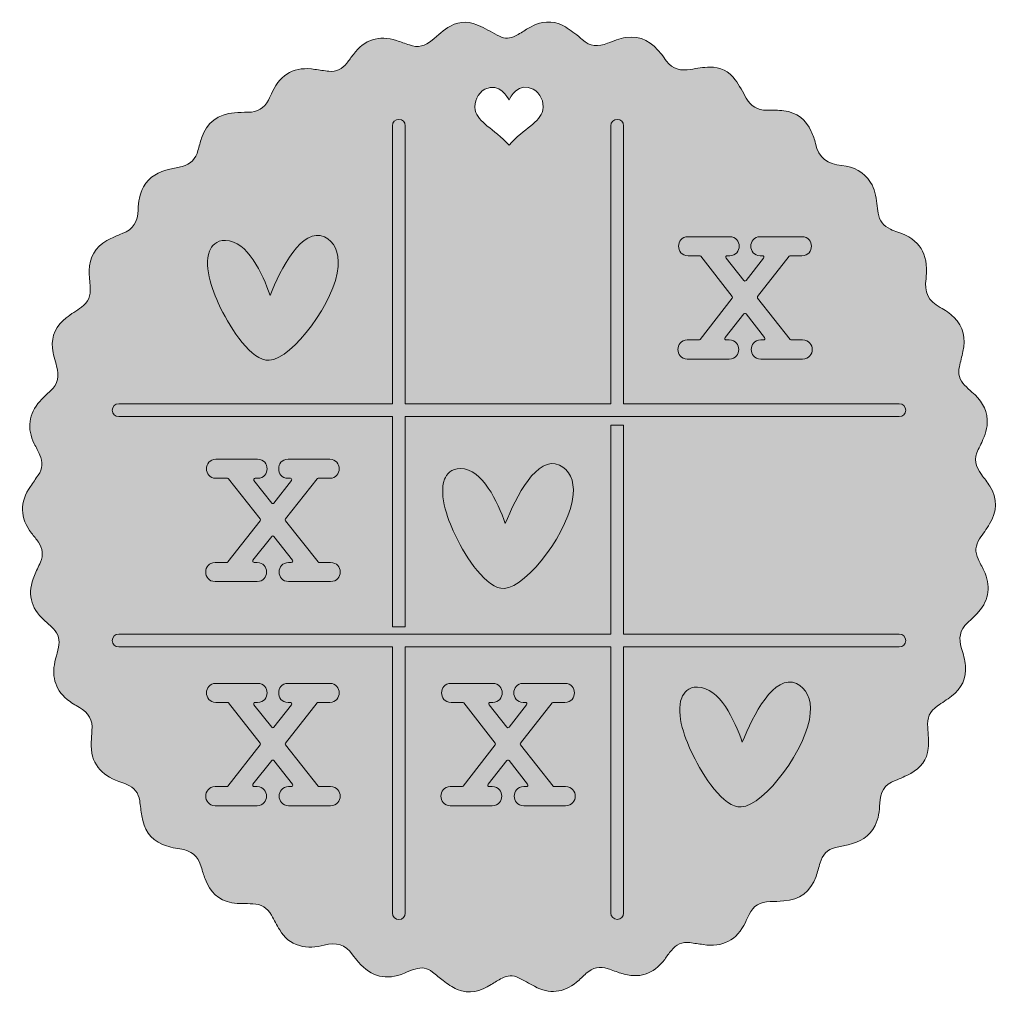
# Model space of a CAD drawing. Extents: x 27 to 972, y -971 to -29.
import ezdxf

# ---------------------------------------------------------------- set-up
doc = ezdxf.new("R2010")
doc.units = 0
doc.header["$MEASUREMENT"] = 0
doc.layers.add('Layer 1', color=7, linetype='Continuous', lineweight=0)

# ---------------------------------------------------------------- blocks, each defined once
blk = doc.blocks.new('Block_1')
at = {"layer": 'Layer 1', "true_color": 0x7c3800, "transparency": 33554687}
h = blk.add_hatch(color=36, dxfattribs=at)
h.dxf.hatch_style = 2
edge = h.paths.add_edge_path()
edge.add_spline(control_points=[(883.63, -406.48), (883.63, -409.92), (880.84, -412.7), (877.42, -412.7), (877.42, -412.7), (399.71, -412.7), (399.71, -412.7), (399.71, -412.7), (399.72, -615.85), (399.72, -615.85), (399.72, -615.85), (387.29, -615.85), (387.29, -615.85), (387.29, -615.85), (387.27, -412.7), (387.27, -412.7), (387.27, -412.7), (122.58, -412.7), (122.58, -412.7), (119.15, -412.7), (116.37, -409.92), (116.37, -406.48), (116.37, -403.05), (119.15, -400.27), (122.58, -400.27), (122.58, -400.27), (387.27, -400.27), (387.27, -400.27), (387.27, -400.27), (387.27, -131.53), (387.27, -131.53), (387.27, -128.09), (390.06, -125.31), (393.48, -125.31), (396.92, -125.31), (399.71, -128.09), (399.71, -131.53), (399.71, -131.53), (399.71, -400.27), (399.71, -400.27), (399.71, -400.27), (598.43, -400.27), (598.43, -400.27), (598.43, -400.27), (598.43, -131.52), (598.43, -131.52), (598.43, -128.09), (601.22, -125.31), (604.64, -125.31), (608.08, -125.31), (610.86, -128.09), (610.86, -131.52), (610.86, -131.52), (610.86, -400.27), (610.86, -400.27), (610.86, -400.27), (877.42, -400.27), (877.42, -400.27), (880.84, -400.27), (883.63, -403.05), (883.63, -406.48)], knot_values=[0, 0, 0, 0, 1, 1, 1, 2, 2, 2, 3, 3, 3, 4, 4, 4, 5, 5, 5, 6, 6, 6, 7, 7, 7, 8, 8, 8, 9, 9, 9, 10, 10, 10, 11, 11, 11, 12, 12, 12, 13, 13, 13, 14, 14, 14, 15, 15, 15, 16, 16, 16, 17, 17, 17, 18, 18, 18, 19, 19, 19, 20, 20, 20, 20], degree=3, periodic=0)
h = blk.add_hatch(color=36, dxfattribs=at)
h.dxf.hatch_style = 2
edge = h.paths.add_edge_path()
edge.add_spline(control_points=[(334.82, -267.62), (332.15, -300.84), (290.92, -356.76), (267.99, -358.27), (251.06, -359.37), (230.78, -327.45), (221.47, -308.4), (214.64, -294.44), (204.12, -268.62), (210.44, -252.73), (212.37, -247.9), (216.65, -242.19), (225.79, -242.34), (247.16, -242.82), (261.66, -274.42), (268.98, -295.63), (279.43, -269.82), (299.89, -229.03), (321.46, -239.03), (331.05, -243.5), (335.91, -253.91), (334.82, -267.62)], knot_values=[0, 0, 0, 0, 1, 1, 1, 2, 2, 2, 3, 3, 3, 4, 4, 4, 5, 5, 5, 6, 6, 6, 7, 7, 7, 7], degree=3, periodic=0)
h = blk.add_hatch(color=36, dxfattribs=at)
h.dxf.hatch_style = 2
edge = h.paths.add_edge_path()
edge.add_spline(control_points=[(793.27, -347.8), (793.27, -352.25), (790.36, -357.01), (783.95, -357.01), (783.95, -357.01), (743.45, -357.01), (743.45, -357.01), (737.15, -357.01), (734.3, -352.25), (734.3, -347.8), (734.3, -343.38), (737.15, -338.6), (743.45, -338.6), (743.45, -338.6), (746.06, -338.6), (746.06, -338.6), (746.6, -338.6), (747.09, -338.3), (747.31, -337.82), (747.56, -337.34), (747.5, -336.76), (747.16, -336.35), (747.16, -336.35), (729.29, -313.47), (729.29, -313.47), (729.03, -313.13), (728.62, -312.94), (728.19, -312.93), (727.76, -312.93), (727.36, -313.13), (727.09, -313.47), (727.09, -313.47), (708.99, -336.33), (708.99, -336.33), (708.66, -336.76), (708.59, -337.33), (708.82, -337.82), (709.06, -338.3), (709.54, -338.6), (710.08, -338.6), (710.08, -338.6), (712.93, -338.6), (712.93, -338.6), (719.23, -338.6), (722.09, -343.38), (722.09, -347.8), (722.09, -352.25), (719.23, -357.01), (712.93, -357.01), (712.93, -357.01), (672.43, -357.01), (672.43, -357.01), (666.16, -357.01), (663.29, -352.25), (663.29, -347.8), (663.29, -343.38), (666.16, -338.6), (672.43, -338.6), (672.43, -338.6), (683.64, -338.6), (683.64, -338.6), (684.07, -338.6), (684.47, -338.4), (684.74, -338.07), (684.74, -338.07), (715.95, -298.29), (715.95, -298.29), (716.35, -297.77), (716.35, -297.06), (715.95, -296.54), (715.95, -296.54), (685.45, -257.71), (685.45, -257.71), (685.18, -257.37), (684.78, -257.17), (684.35, -257.17), (684.35, -257.17), (673.15, -257.17), (673.15, -257.17), (666.87, -257.17), (664, -252.4), (664, -247.97), (664, -243.54), (666.87, -238.77), (673.15, -238.77), (673.15, -238.77), (713.42, -238.77), (713.42, -238.77), (719.7, -238.77), (722.57, -243.54), (722.57, -247.97), (722.57, -252.4), (719.7, -257.17), (713.42, -257.17), (713.42, -257.17), (711.04, -257.17), (711.04, -257.17), (710.49, -257.17), (710.01, -257.48), (709.78, -257.97), (709.54, -258.45), (709.61, -259.02), (709.94, -259.43), (709.94, -259.43), (727.09, -281.13), (727.09, -281.13), (727.36, -281.46), (727.76, -281.66), (728.19, -281.66), (728.62, -281.66), (729.03, -281.46), (729.29, -281.12), (729.29, -281.12), (746.22, -259.43), (746.22, -259.43), (746.54, -259.01), (746.6, -258.43), (746.38, -257.97), (746.13, -257.48), (745.64, -257.17), (745.11, -257.17), (745.11, -257.17), (742.97, -257.17), (742.97, -257.17), (736.68, -257.17), (733.81, -252.4), (733.81, -247.97), (733.81, -243.54), (736.68, -238.77), (742.97, -238.77), (742.97, -238.77), (783.24, -238.77), (783.24, -238.77), (789.52, -238.77), (792.38, -243.54), (792.38, -247.97), (792.38, -252.4), (789.52, -257.17), (783.24, -257.17), (783.24, -257.17), (772.04, -257.17), (772.04, -257.17), (771.6, -257.17), (771.2, -257.37), (770.93, -257.71), (770.93, -257.71), (740.44, -296.54), (740.44, -296.54), (740.04, -297.06), (740.04, -297.77), (740.44, -298.29), (740.44, -298.29), (771.89, -338.07), (771.89, -338.07), (772.16, -338.42), (772.56, -338.6), (772.99, -338.6), (772.99, -338.6), (783.95, -338.6), (783.95, -338.6), (790.36, -338.6), (793.27, -343.38), (793.27, -347.8)], knot_values=[0, 0, 0, 0, 1, 1, 1, 2, 2, 2, 3, 3, 3, 4, 4, 4, 5, 5, 5, 6, 6, 6, 7, 7, 7, 8, 8, 8, 9, 9, 9, 10, 10, 10, 11, 11, 11, 12, 12, 12, 13, 13, 13, 14, 14, 14, 15, 15, 15, 16, 16, 16, 17, 17, 17, 18, 18, 18, 19, 19, 19, 20, 20, 20, 21, 21, 21, 22, 22, 22, 23, 23, 23, 24, 24, 24, 25, 25, 25, 26, 26, 26, 27, 27, 27, 28, 28, 28, 29, 29, 29, 30, 30, 30, 31, 31, 31, 32, 32, 32, 33, 33, 33, 34, 34, 34, 35, 35, 35, 36, 36, 36, 37, 37, 37, 38, 38, 38, 39, 39, 39, 40, 40, 40, 41, 41, 41, 42, 42, 42, 43, 43, 43, 44, 44, 44, 45, 45, 45, 46, 46, 46, 47, 47, 47, 48, 48, 48, 49, 49, 49, 50, 50, 50, 51, 51, 51, 52, 52, 52, 53, 53, 53, 54, 54, 54, 54], degree=3, periodic=0)
h = blk.add_hatch(color=36, dxfattribs=at)
h.dxf.hatch_style = 2
edge = h.paths.add_edge_path()
edge.add_spline(control_points=[(883.63, -629.14), (883.63, -632.58), (880.84, -635.36), (877.42, -635.36), (877.42, -635.36), (610.88, -635.36), (610.88, -635.36), (610.88, -635.36), (610.88, -892.63), (610.88, -892.63), (610.88, -896.06), (608.1, -898.85), (604.67, -898.85), (601.23, -898.85), (598.45, -896.06), (598.45, -892.63), (598.45, -892.63), (598.45, -635.36), (598.45, -635.36), (598.45, -635.36), (399.72, -635.36), (399.72, -635.36), (399.72, -635.36), (399.72, -892.63), (399.72, -892.63), (399.72, -896.07), (396.94, -898.86), (393.51, -898.86), (390.07, -898.86), (387.29, -896.07), (387.29, -892.63), (387.29, -892.63), (387.29, -635.36), (387.29, -635.36), (387.29, -635.36), (122.58, -635.36), (122.58, -635.36), (119.15, -635.36), (116.37, -632.58), (116.37, -629.14), (116.37, -625.71), (119.15, -622.93), (122.58, -622.93), (122.58, -622.93), (598.45, -622.93), (598.45, -622.93), (598.45, -622.93), (598.43, -420.89), (598.43, -420.89), (598.43, -420.89), (610.86, -420.89), (610.86, -420.89), (610.86, -420.89), (610.88, -622.93), (610.88, -622.93), (610.88, -622.93), (877.42, -622.93), (877.42, -622.93), (880.84, -622.93), (883.63, -625.71), (883.63, -629.14)], knot_values=[0, 0, 0, 0, 1, 1, 1, 2, 2, 2, 3, 3, 3, 4, 4, 4, 5, 5, 5, 6, 6, 6, 7, 7, 7, 8, 8, 8, 9, 9, 9, 10, 10, 10, 11, 11, 11, 12, 12, 12, 13, 13, 13, 14, 14, 14, 15, 15, 15, 16, 16, 16, 17, 17, 17, 18, 18, 18, 19, 19, 19, 20, 20, 20, 20], degree=3, periodic=0)
h = blk.add_hatch(color=36, dxfattribs=at)
h.dxf.hatch_style = 2
edge = h.paths.add_edge_path()
edge.add_spline(control_points=[(336.72, -562.92), (336.72, -567.36), (333.8, -572.12), (327.4, -572.12), (327.4, -572.12), (286.89, -572.12), (286.89, -572.12), (280.62, -572.12), (277.75, -567.36), (277.75, -562.92), (277.75, -558.5), (280.62, -553.73), (286.89, -553.73), (286.89, -553.73), (289.51, -553.73), (289.51, -553.73), (290.05, -553.73), (290.54, -553.42), (290.78, -552.93), (291, -552.46), (290.95, -551.89), (290.62, -551.46), (290.62, -551.46), (272.75, -528.58), (272.75, -528.58), (272.48, -528.25), (272.08, -528.05), (271.65, -528.05), (271.64, -528.05), (271.64, -528.05), (271.64, -528.05), (271.21, -528.05), (270.82, -528.24), (270.54, -528.58), (270.54, -528.58), (252.43, -551.46), (252.43, -551.46), (252.1, -551.87), (252.05, -552.45), (252.28, -552.93), (252.5, -553.42), (253, -553.73), (253.53, -553.73), (253.53, -553.73), (256.4, -553.73), (256.4, -553.73), (262.67, -553.73), (265.53, -558.5), (265.53, -562.92), (265.53, -567.36), (262.67, -572.12), (256.4, -572.12), (256.4, -572.12), (215.88, -572.12), (215.88, -572.12), (209.6, -572.12), (206.75, -567.36), (206.75, -562.92), (206.75, -558.5), (209.6, -553.73), (215.88, -553.73), (215.88, -553.73), (227.09, -553.73), (227.09, -553.73), (227.51, -553.73), (227.92, -553.53), (228.18, -553.19), (228.18, -553.19), (259.4, -513.4), (259.4, -513.4), (259.8, -512.88), (259.8, -512.17), (259.4, -511.67), (259.4, -511.67), (228.9, -472.82), (228.9, -472.82), (228.64, -472.5), (228.23, -472.3), (227.8, -472.3), (227.8, -472.3), (216.6, -472.3), (216.6, -472.3), (210.32, -472.3), (207.46, -467.52), (207.46, -463.09), (207.46, -458.65), (210.32, -453.88), (216.6, -453.88), (216.6, -453.88), (256.87, -453.88), (256.87, -453.88), (263.15, -453.88), (266.02, -458.65), (266.02, -463.09), (266.02, -467.52), (263.15, -472.3), (256.87, -472.3), (256.87, -472.3), (254.49, -472.3), (254.49, -472.3), (253.96, -472.3), (253.46, -472.6), (253.23, -473.08), (252.99, -473.57), (253.06, -474.13), (253.39, -474.57), (253.39, -474.57), (270.54, -496.24), (270.54, -496.24), (270.82, -496.57), (271.21, -496.77), (271.64, -496.77), (271.64, -496.77), (271.64, -496.77), (271.65, -496.77), (272.08, -496.77), (272.48, -496.57), (272.75, -496.23), (272.75, -496.23), (289.66, -474.55), (289.66, -474.55), (289.99, -474.13), (290.05, -473.55), (289.82, -473.08), (289.58, -472.6), (289.1, -472.3), (288.56, -472.3), (288.56, -472.3), (286.41, -472.3), (286.41, -472.3), (280.13, -472.3), (277.28, -467.52), (277.28, -463.09), (277.28, -458.65), (280.13, -453.88), (286.41, -453.88), (286.41, -453.88), (326.68, -453.88), (326.68, -453.88), (332.97, -453.88), (335.83, -458.65), (335.83, -463.09), (335.83, -467.52), (332.97, -472.3), (326.68, -472.3), (326.68, -472.3), (315.48, -472.3), (315.48, -472.3), (315.06, -472.3), (314.66, -472.5), (314.38, -472.82), (314.38, -472.82), (283.88, -511.67), (283.88, -511.67), (283.48, -512.17), (283.48, -512.88), (283.88, -513.4), (283.88, -513.4), (315.34, -553.19), (315.34, -553.19), (315.61, -553.53), (316.01, -553.73), (316.44, -553.73), (316.44, -553.73), (327.4, -553.73), (327.4, -553.73), (333.8, -553.73), (336.72, -558.5), (336.72, -562.92)], knot_values=[0, 0, 0, 0, 1, 1, 1, 2, 2, 2, 3, 3, 3, 4, 4, 4, 5, 5, 5, 6, 6, 6, 7, 7, 7, 8, 8, 8, 9, 9, 9, 10, 10, 10, 11, 11, 11, 12, 12, 12, 13, 13, 13, 14, 14, 14, 15, 15, 15, 16, 16, 16, 17, 17, 17, 18, 18, 18, 19, 19, 19, 20, 20, 20, 21, 21, 21, 22, 22, 22, 23, 23, 23, 24, 24, 24, 25, 25, 25, 26, 26, 26, 27, 27, 27, 28, 28, 28, 29, 29, 29, 30, 30, 30, 31, 31, 31, 32, 32, 32, 33, 33, 33, 34, 34, 34, 35, 35, 35, 36, 36, 36, 37, 37, 37, 38, 38, 38, 39, 39, 39, 40, 40, 40, 41, 41, 41, 42, 42, 42, 43, 43, 43, 44, 44, 44, 45, 45, 45, 46, 46, 46, 47, 47, 47, 48, 48, 48, 49, 49, 49, 50, 50, 50, 51, 51, 51, 52, 52, 52, 53, 53, 53, 54, 54, 54, 55, 55, 55, 56, 56, 56, 56], degree=3, periodic=0)
h = blk.add_hatch(color=36, dxfattribs=at)
h.dxf.hatch_style = 2
edge = h.paths.add_edge_path()
edge.add_spline(control_points=[(562.16, -488.14), (559.49, -521.36), (518.27, -577.28), (495.34, -578.79), (478.4, -579.91), (458.12, -547.97), (448.82, -528.93), (441.97, -514.96), (431.47, -489.14), (437.78, -473.27), (439.72, -468.42), (443.99, -462.72), (453.12, -462.87), (474.52, -463.34), (489.02, -494.95), (496.34, -516.16), (506.79, -490.34), (527.25, -449.55), (548.81, -459.56), (558.39, -464.02), (563.25, -474.43), (562.16, -488.14)], knot_values=[0, 0, 0, 0, 1, 1, 1, 2, 2, 2, 3, 3, 3, 4, 4, 4, 5, 5, 5, 6, 6, 6, 7, 7, 7, 7], degree=3, periodic=0)
h = blk.add_hatch(color=36, dxfattribs=at)
h.dxf.hatch_style = 2
edge = h.paths.add_edge_path()
edge.add_spline(control_points=[(791.37, -699.42), (788.7, -732.65), (747.47, -788.57), (724.53, -790.07), (707.59, -791.18), (687.32, -759.24), (678.01, -740.2), (671.17, -726.23), (660.67, -700.43), (666.98, -684.54), (668.92, -679.69), (673.19, -674), (682.33, -674.16), (703.72, -674.61), (718.22, -706.24), (725.53, -727.43), (735.98, -701.63), (756.45, -660.83), (778.01, -670.85), (787.58, -675.3), (792.45, -685.72), (791.37, -699.42)], knot_values=[0, 0, 0, 0, 1, 1, 1, 2, 2, 2, 3, 3, 3, 4, 4, 4, 5, 5, 5, 6, 6, 6, 7, 7, 7, 7], degree=3, periodic=0)
h = blk.add_hatch(color=36, dxfattribs=at)
h.dxf.hatch_style = 2
edge = h.paths.add_edge_path()
edge.add_spline(control_points=[(336.72, -779.62), (336.72, -784.06), (333.8, -788.82), (327.39, -788.82), (327.39, -788.82), (286.89, -788.82), (286.89, -788.82), (280.61, -788.82), (277.74, -784.06), (277.74, -779.62), (277.74, -775.18), (280.61, -770.41), (286.89, -770.41), (286.89, -770.41), (289.52, -770.41), (289.52, -770.41), (290.05, -770.41), (290.53, -770.11), (290.77, -769.63), (291, -769.14), (290.94, -768.57), (290.61, -768.16), (290.61, -768.16), (272.74, -745.28), (272.74, -745.28), (272.47, -744.94), (272.07, -744.74), (271.65, -744.74), (271.65, -744.74), (271.63, -744.74), (271.63, -744.74), (271.21, -744.74), (270.81, -744.94), (270.54, -745.27), (270.54, -745.27), (252.44, -768.14), (252.44, -768.14), (252.1, -768.57), (252.04, -769.14), (252.27, -769.63), (252.51, -770.11), (253, -770.41), (253.52, -770.41), (253.52, -770.41), (256.39, -770.41), (256.39, -770.41), (262.67, -770.41), (265.54, -775.18), (265.54, -779.62), (265.54, -784.06), (262.67, -788.82), (256.39, -788.82), (256.39, -788.82), (215.88, -788.82), (215.88, -788.82), (209.6, -788.82), (206.74, -784.06), (206.74, -779.62), (206.74, -775.18), (209.6, -770.41), (215.88, -770.41), (215.88, -770.41), (227.08, -770.41), (227.08, -770.41), (227.51, -770.41), (227.92, -770.21), (228.18, -769.89), (228.18, -769.89), (259.4, -730.08), (259.4, -730.08), (259.79, -729.58), (259.79, -728.87), (259.4, -728.35), (259.4, -728.35), (228.89, -689.52), (228.89, -689.52), (228.63, -689.18), (228.22, -688.98), (227.79, -688.98), (227.79, -688.98), (216.6, -688.98), (216.6, -688.98), (210.31, -688.98), (207.46, -684.22), (207.46, -679.77), (207.46, -675.35), (210.31, -670.57), (216.6, -670.57), (216.6, -670.57), (256.86, -670.57), (256.86, -670.57), (263.14, -670.57), (266.01, -675.35), (266.01, -679.77), (266.01, -684.22), (263.14, -688.98), (256.86, -688.98), (256.86, -688.98), (254.48, -688.98), (254.48, -688.98), (253.95, -688.98), (253.45, -689.3), (253.22, -689.78), (253, -690.27), (253.05, -690.83), (253.38, -691.24), (253.38, -691.24), (270.54, -712.94), (270.54, -712.94), (270.81, -713.27), (271.21, -713.47), (271.63, -713.47), (271.63, -713.47), (271.65, -713.47), (271.65, -713.47), (272.07, -713.47), (272.47, -713.27), (272.74, -712.93), (272.74, -712.93), (289.65, -691.24), (289.65, -691.24), (289.98, -690.82), (290.05, -690.25), (289.82, -689.76), (289.57, -689.3), (289.09, -688.98), (288.56, -688.98), (288.56, -688.98), (286.42, -688.98), (286.42, -688.98), (280.12, -688.98), (277.27, -684.22), (277.27, -679.77), (277.27, -675.35), (280.12, -670.57), (286.42, -670.57), (286.42, -670.57), (326.68, -670.57), (326.68, -670.57), (332.96, -670.57), (335.82, -675.35), (335.82, -679.77), (335.82, -684.22), (332.96, -688.98), (326.68, -688.98), (326.68, -688.98), (315.47, -688.98), (315.47, -688.98), (315.05, -688.98), (314.65, -689.18), (314.38, -689.52), (314.38, -689.52), (283.88, -728.35), (283.88, -728.35), (283.48, -728.87), (283.48, -729.58), (283.88, -730.1), (283.88, -730.1), (315.34, -769.89), (315.34, -769.89), (315.6, -770.21), (316.01, -770.41), (316.43, -770.41), (316.43, -770.41), (327.39, -770.41), (327.39, -770.41), (333.8, -770.41), (336.72, -775.18), (336.72, -779.62)], knot_values=[0, 0, 0, 0, 1, 1, 1, 2, 2, 2, 3, 3, 3, 4, 4, 4, 5, 5, 5, 6, 6, 6, 7, 7, 7, 8, 8, 8, 9, 9, 9, 10, 10, 10, 11, 11, 11, 12, 12, 12, 13, 13, 13, 14, 14, 14, 15, 15, 15, 16, 16, 16, 17, 17, 17, 18, 18, 18, 19, 19, 19, 20, 20, 20, 21, 21, 21, 22, 22, 22, 23, 23, 23, 24, 24, 24, 25, 25, 25, 26, 26, 26, 27, 27, 27, 28, 28, 28, 29, 29, 29, 30, 30, 30, 31, 31, 31, 32, 32, 32, 33, 33, 33, 34, 34, 34, 35, 35, 35, 36, 36, 36, 37, 37, 37, 38, 38, 38, 39, 39, 39, 40, 40, 40, 41, 41, 41, 42, 42, 42, 43, 43, 43, 44, 44, 44, 45, 45, 45, 46, 46, 46, 47, 47, 47, 48, 48, 48, 49, 49, 49, 50, 50, 50, 51, 51, 51, 52, 52, 52, 53, 53, 53, 54, 54, 54, 55, 55, 55, 56, 56, 56, 56], degree=3, periodic=0)
h = blk.add_hatch(color=36, dxfattribs=at)
h.dxf.hatch_style = 2
edge = h.paths.add_edge_path()
edge.add_spline(control_points=[(564.09, -779.62), (564.09, -784.06), (561.17, -788.82), (554.76, -788.82), (554.76, -788.82), (514.26, -788.82), (514.26, -788.82), (507.97, -788.82), (505.11, -784.06), (505.11, -779.62), (505.11, -775.18), (507.97, -770.41), (514.26, -770.41), (514.26, -770.41), (516.88, -770.41), (516.88, -770.41), (517.41, -770.41), (517.9, -770.11), (518.13, -769.63), (518.37, -769.14), (518.31, -768.57), (517.98, -768.16), (517.98, -768.16), (500.11, -745.28), (500.11, -745.28), (499.84, -744.94), (499.44, -744.74), (499.02, -744.74), (499.02, -744.74), (499, -744.74), (499, -744.74), (498.57, -744.74), (498.17, -744.94), (497.9, -745.27), (497.9, -745.27), (479.81, -768.14), (479.81, -768.14), (479.46, -768.57), (479.4, -769.14), (479.63, -769.63), (479.88, -770.11), (480.36, -770.41), (480.89, -770.41), (480.89, -770.41), (483.75, -770.41), (483.75, -770.41), (490.04, -770.41), (492.91, -775.18), (492.91, -779.62), (492.91, -784.06), (490.04, -788.82), (483.75, -788.82), (483.75, -788.82), (443.24, -788.82), (443.24, -788.82), (436.96, -788.82), (434.11, -784.06), (434.11, -779.62), (434.11, -775.18), (436.96, -770.41), (443.24, -770.41), (443.24, -770.41), (454.44, -770.41), (454.44, -770.41), (454.87, -770.41), (455.29, -770.21), (455.55, -769.89), (455.55, -769.89), (486.77, -730.08), (486.77, -730.08), (487.15, -729.58), (487.15, -728.87), (486.77, -728.35), (486.77, -728.35), (456.26, -689.52), (456.26, -689.52), (456, -689.18), (455.59, -688.98), (455.16, -688.98), (455.16, -688.98), (443.97, -688.98), (443.97, -688.98), (437.68, -688.98), (434.82, -684.22), (434.82, -679.77), (434.82, -675.35), (437.68, -670.57), (443.97, -670.57), (443.97, -670.57), (484.23, -670.57), (484.23, -670.57), (490.51, -670.57), (493.38, -675.35), (493.38, -679.77), (493.38, -684.22), (490.51, -688.98), (484.23, -688.98), (484.23, -688.98), (481.85, -688.98), (481.85, -688.98), (481.32, -688.98), (480.82, -689.3), (480.59, -689.78), (480.36, -690.27), (480.41, -690.83), (480.74, -691.24), (480.74, -691.24), (497.9, -712.94), (497.9, -712.94), (498.17, -713.27), (498.57, -713.47), (499, -713.47), (499, -713.47), (499.02, -713.47), (499.02, -713.47), (499.44, -713.47), (499.84, -713.27), (500.11, -712.93), (500.11, -712.93), (517.02, -691.24), (517.02, -691.24), (517.35, -690.82), (517.41, -690.25), (517.18, -689.76), (516.94, -689.3), (516.45, -688.98), (515.93, -688.98), (515.93, -688.98), (513.78, -688.98), (513.78, -688.98), (507.49, -688.98), (504.63, -684.22), (504.63, -679.77), (504.63, -675.35), (507.49, -670.57), (513.78, -670.57), (513.78, -670.57), (554.05, -670.57), (554.05, -670.57), (560.32, -670.57), (563.19, -675.35), (563.19, -679.77), (563.19, -684.22), (560.32, -688.98), (554.05, -688.98), (554.05, -688.98), (542.84, -688.98), (542.84, -688.98), (542.41, -688.98), (542.01, -689.18), (541.74, -689.52), (541.74, -689.52), (511.24, -728.35), (511.24, -728.35), (510.85, -728.87), (510.85, -729.58), (511.24, -730.1), (511.24, -730.1), (542.7, -769.89), (542.7, -769.89), (542.97, -770.21), (543.37, -770.41), (543.79, -770.41), (543.79, -770.41), (554.76, -770.41), (554.76, -770.41), (561.17, -770.41), (564.09, -775.18), (564.09, -779.62)], knot_values=[0, 0, 0, 0, 1, 1, 1, 2, 2, 2, 3, 3, 3, 4, 4, 4, 5, 5, 5, 6, 6, 6, 7, 7, 7, 8, 8, 8, 9, 9, 9, 10, 10, 10, 11, 11, 11, 12, 12, 12, 13, 13, 13, 14, 14, 14, 15, 15, 15, 16, 16, 16, 17, 17, 17, 18, 18, 18, 19, 19, 19, 20, 20, 20, 21, 21, 21, 22, 22, 22, 23, 23, 23, 24, 24, 24, 25, 25, 25, 26, 26, 26, 27, 27, 27, 28, 28, 28, 29, 29, 29, 30, 30, 30, 31, 31, 31, 32, 32, 32, 33, 33, 33, 34, 34, 34, 35, 35, 35, 36, 36, 36, 37, 37, 37, 38, 38, 38, 39, 39, 39, 40, 40, 40, 41, 41, 41, 42, 42, 42, 43, 43, 43, 44, 44, 44, 45, 45, 45, 46, 46, 46, 47, 47, 47, 48, 48, 48, 49, 49, 49, 50, 50, 50, 51, 51, 51, 52, 52, 52, 53, 53, 53, 54, 54, 54, 55, 55, 55, 56, 56, 56, 56], degree=3, periodic=0)
at = {"layer": 'Layer 1'}
for points, knots in [([(883.63, -406.48), (883.63, -409.92), (880.84, -412.7), (877.42, -412.7), (877.42, -412.7), (399.71, -412.7), (399.71, -412.7), (399.71, -412.7), (399.72, -615.85), (399.72, -615.85), (399.72, -615.85), (387.29, -615.85), (387.29, -615.85), (387.29, -615.85), (387.27, -412.7), (387.27, -412.7), (387.27, -412.7), (122.58, -412.7), (122.58, -412.7), (119.15, -412.7), (116.37, -409.92), (116.37, -406.48), (116.37, -403.05), (119.15, -400.27), (122.58, -400.27), (122.58, -400.27), (387.27, -400.27), (387.27, -400.27), (387.27, -400.27), (387.27, -131.53), (387.27, -131.53), (387.27, -128.09), (390.06, -125.31), (393.48, -125.31), (396.92, -125.31), (399.71, -128.09), (399.71, -131.53), (399.71, -131.53), (399.71, -400.27), (399.71, -400.27), (399.71, -400.27), (598.43, -400.27), (598.43, -400.27), (598.43, -400.27), (598.43, -131.52), (598.43, -131.52), (598.43, -128.09), (601.22, -125.31), (604.64, -125.31), (608.08, -125.31), (610.86, -128.09), (610.86, -131.52), (610.86, -131.52), (610.86, -400.27), (610.86, -400.27), (610.86, -400.27), (877.42, -400.27), (877.42, -400.27), (880.84, -400.27), (883.63, -403.05), (883.63, -406.48)], [0, 0, 0, 0, 1, 1, 1, 2, 2, 2, 3, 3, 3, 4, 4, 4, 5, 5, 5, 6, 6, 6, 7, 7, 7, 8, 8, 8, 9, 9, 9, 10, 10, 10, 11, 11, 11, 12, 12, 12, 13, 13, 13, 14, 14, 14, 15, 15, 15, 16, 16, 16, 17, 17, 17, 18, 18, 18, 19, 19, 19, 20, 20, 20, 20]), ([(334.82, -267.62), (332.15, -300.84), (290.92, -356.76), (267.99, -358.27), (251.06, -359.37), (230.78, -327.45), (221.47, -308.4), (214.64, -294.44), (204.12, -268.62), (210.44, -252.73), (212.37, -247.9), (216.65, -242.19), (225.79, -242.34), (247.16, -242.82), (261.66, -274.42), (268.98, -295.63), (279.43, -269.82), (299.89, -229.03), (321.46, -239.03), (331.05, -243.5), (335.91, -253.91), (334.82, -267.62)], [0, 0, 0, 0, 1, 1, 1, 2, 2, 2, 3, 3, 3, 4, 4, 4, 5, 5, 5, 6, 6, 6, 7, 7, 7, 7]), ([(793.27, -347.8), (793.27, -352.25), (790.36, -357.01), (783.95, -357.01), (783.95, -357.01), (743.45, -357.01), (743.45, -357.01), (737.15, -357.01), (734.3, -352.25), (734.3, -347.8), (734.3, -343.38), (737.15, -338.6), (743.45, -338.6), (743.45, -338.6), (746.06, -338.6), (746.06, -338.6), (746.6, -338.6), (747.09, -338.3), (747.31, -337.82), (747.56, -337.34), (747.5, -336.76), (747.16, -336.35), (747.16, -336.35), (729.29, -313.47), (729.29, -313.47), (729.03, -313.13), (728.62, -312.94), (728.19, -312.93), (727.76, -312.93), (727.36, -313.13), (727.09, -313.47), (727.09, -313.47), (708.99, -336.33), (708.99, -336.33), (708.66, -336.76), (708.59, -337.33), (708.82, -337.82), (709.06, -338.3), (709.54, -338.6), (710.08, -338.6), (710.08, -338.6), (712.93, -338.6), (712.93, -338.6), (719.23, -338.6), (722.09, -343.38), (722.09, -347.8), (722.09, -352.25), (719.23, -357.01), (712.93, -357.01), (712.93, -357.01), (672.43, -357.01), (672.43, -357.01), (666.16, -357.01), (663.29, -352.25), (663.29, -347.8), (663.29, -343.38), (666.16, -338.6), (672.43, -338.6), (672.43, -338.6), (683.64, -338.6), (683.64, -338.6), (684.07, -338.6), (684.47, -338.4), (684.74, -338.07), (684.74, -338.07), (715.95, -298.29), (715.95, -298.29), (716.35, -297.77), (716.35, -297.06), (715.95, -296.54), (715.95, -296.54), (685.45, -257.71), (685.45, -257.71), (685.18, -257.37), (684.78, -257.17), (684.35, -257.17), (684.35, -257.17), (673.15, -257.17), (673.15, -257.17), (666.87, -257.17), (664, -252.4), (664, -247.97), (664, -243.54), (666.87, -238.77), (673.15, -238.77), (673.15, -238.77), (713.42, -238.77), (713.42, -238.77), (719.7, -238.77), (722.57, -243.54), (722.57, -247.97), (722.57, -252.4), (719.7, -257.17), (713.42, -257.17), (713.42, -257.17), (711.04, -257.17), (711.04, -257.17), (710.49, -257.17), (710.01, -257.48), (709.78, -257.97), (709.54, -258.45), (709.61, -259.02), (709.94, -259.43), (709.94, -259.43), (727.09, -281.13), (727.09, -281.13), (727.36, -281.46), (727.76, -281.66), (728.19, -281.66), (728.62, -281.66), (729.03, -281.46), (729.29, -281.12), (729.29, -281.12), (746.22, -259.43), (746.22, -259.43), (746.54, -259.01), (746.6, -258.43), (746.38, -257.97), (746.13, -257.48), (745.64, -257.17), (745.11, -257.17), (745.11, -257.17), (742.97, -257.17), (742.97, -257.17), (736.68, -257.17), (733.81, -252.4), (733.81, -247.97), (733.81, -243.54), (736.68, -238.77), (742.97, -238.77), (742.97, -238.77), (783.24, -238.77), (783.24, -238.77), (789.52, -238.77), (792.38, -243.54), (792.38, -247.97), (792.38, -252.4), (789.52, -257.17), (783.24, -257.17), (783.24, -257.17), (772.04, -257.17), (772.04, -257.17), (771.6, -257.17), (771.2, -257.37), (770.93, -257.71), (770.93, -257.71), (740.44, -296.54), (740.44, -296.54), (740.04, -297.06), (740.04, -297.77), (740.44, -298.29), (740.44, -298.29), (771.89, -338.07), (771.89, -338.07), (772.16, -338.42), (772.56, -338.6), (772.99, -338.6), (772.99, -338.6), (783.95, -338.6), (783.95, -338.6), (790.36, -338.6), (793.27, -343.38), (793.27, -347.8)], [0, 0, 0, 0, 1, 1, 1, 2, 2, 2, 3, 3, 3, 4, 4, 4, 5, 5, 5, 6, 6, 6, 7, 7, 7, 8, 8, 8, 9, 9, 9, 10, 10, 10, 11, 11, 11, 12, 12, 12, 13, 13, 13, 14, 14, 14, 15, 15, 15, 16, 16, 16, 17, 17, 17, 18, 18, 18, 19, 19, 19, 20, 20, 20, 21, 21, 21, 22, 22, 22, 23, 23, 23, 24, 24, 24, 25, 25, 25, 26, 26, 26, 27, 27, 27, 28, 28, 28, 29, 29, 29, 30, 30, 30, 31, 31, 31, 32, 32, 32, 33, 33, 33, 34, 34, 34, 35, 35, 35, 36, 36, 36, 37, 37, 37, 38, 38, 38, 39, 39, 39, 40, 40, 40, 41, 41, 41, 42, 42, 42, 43, 43, 43, 44, 44, 44, 45, 45, 45, 46, 46, 46, 47, 47, 47, 48, 48, 48, 49, 49, 49, 50, 50, 50, 51, 51, 51, 52, 52, 52, 53, 53, 53, 54, 54, 54, 54]), ([(883.63, -629.14), (883.63, -632.58), (880.84, -635.36), (877.42, -635.36), (877.42, -635.36), (610.88, -635.36), (610.88, -635.36), (610.88, -635.36), (610.88, -892.63), (610.88, -892.63), (610.88, -896.06), (608.1, -898.85), (604.67, -898.85), (601.23, -898.85), (598.45, -896.06), (598.45, -892.63), (598.45, -892.63), (598.45, -635.36), (598.45, -635.36), (598.45, -635.36), (399.72, -635.36), (399.72, -635.36), (399.72, -635.36), (399.72, -892.63), (399.72, -892.63), (399.72, -896.07), (396.94, -898.86), (393.51, -898.86), (390.07, -898.86), (387.29, -896.07), (387.29, -892.63), (387.29, -892.63), (387.29, -635.36), (387.29, -635.36), (387.29, -635.36), (122.58, -635.36), (122.58, -635.36), (119.15, -635.36), (116.37, -632.58), (116.37, -629.14), (116.37, -625.71), (119.15, -622.93), (122.58, -622.93), (122.58, -622.93), (598.45, -622.93), (598.45, -622.93), (598.45, -622.93), (598.43, -420.89), (598.43, -420.89), (598.43, -420.89), (610.86, -420.89), (610.86, -420.89), (610.86, -420.89), (610.88, -622.93), (610.88, -622.93), (610.88, -622.93), (877.42, -622.93), (877.42, -622.93), (880.84, -622.93), (883.63, -625.71), (883.63, -629.14)], [0, 0, 0, 0, 1, 1, 1, 2, 2, 2, 3, 3, 3, 4, 4, 4, 5, 5, 5, 6, 6, 6, 7, 7, 7, 8, 8, 8, 9, 9, 9, 10, 10, 10, 11, 11, 11, 12, 12, 12, 13, 13, 13, 14, 14, 14, 15, 15, 15, 16, 16, 16, 17, 17, 17, 18, 18, 18, 19, 19, 19, 20, 20, 20, 20]), ([(336.72, -562.92), (336.72, -567.36), (333.8, -572.12), (327.4, -572.12), (327.4, -572.12), (286.89, -572.12), (286.89, -572.12), (280.62, -572.12), (277.75, -567.36), (277.75, -562.92), (277.75, -558.5), (280.62, -553.73), (286.89, -553.73), (286.89, -553.73), (289.51, -553.73), (289.51, -553.73), (290.05, -553.73), (290.54, -553.42), (290.78, -552.93), (291, -552.46), (290.95, -551.89), (290.62, -551.46), (290.62, -551.46), (272.75, -528.58), (272.75, -528.58), (272.48, -528.25), (272.08, -528.05), (271.65, -528.05), (271.64, -528.05), (271.64, -528.05), (271.64, -528.05), (271.21, -528.05), (270.82, -528.24), (270.54, -528.58), (270.54, -528.58), (252.43, -551.46), (252.43, -551.46), (252.1, -551.87), (252.05, -552.45), (252.28, -552.93), (252.5, -553.42), (253, -553.73), (253.53, -553.73), (253.53, -553.73), (256.4, -553.73), (256.4, -553.73), (262.67, -553.73), (265.53, -558.5), (265.53, -562.92), (265.53, -567.36), (262.67, -572.12), (256.4, -572.12), (256.4, -572.12), (215.88, -572.12), (215.88, -572.12), (209.6, -572.12), (206.75, -567.36), (206.75, -562.92), (206.75, -558.5), (209.6, -553.73), (215.88, -553.73), (215.88, -553.73), (227.09, -553.73), (227.09, -553.73), (227.51, -553.73), (227.92, -553.53), (228.18, -553.19), (228.18, -553.19), (259.4, -513.4), (259.4, -513.4), (259.8, -512.88), (259.8, -512.17), (259.4, -511.67), (259.4, -511.67), (228.9, -472.82), (228.9, -472.82), (228.64, -472.5), (228.23, -472.3), (227.8, -472.3), (227.8, -472.3), (216.6, -472.3), (216.6, -472.3), (210.32, -472.3), (207.46, -467.52), (207.46, -463.09), (207.46, -458.65), (210.32, -453.88), (216.6, -453.88), (216.6, -453.88), (256.87, -453.88), (256.87, -453.88), (263.15, -453.88), (266.02, -458.65), (266.02, -463.09), (266.02, -467.52), (263.15, -472.3), (256.87, -472.3), (256.87, -472.3), (254.49, -472.3), (254.49, -472.3), (253.96, -472.3), (253.46, -472.6), (253.23, -473.08), (252.99, -473.57), (253.06, -474.13), (253.39, -474.57), (253.39, -474.57), (270.54, -496.24), (270.54, -496.24), (270.82, -496.57), (271.21, -496.77), (271.64, -496.77), (271.64, -496.77), (271.64, -496.77), (271.65, -496.77), (272.08, -496.77), (272.48, -496.57), (272.75, -496.23), (272.75, -496.23), (289.66, -474.55), (289.66, -474.55), (289.99, -474.13), (290.05, -473.55), (289.82, -473.08), (289.58, -472.6), (289.1, -472.3), (288.56, -472.3), (288.56, -472.3), (286.41, -472.3), (286.41, -472.3), (280.13, -472.3), (277.28, -467.52), (277.28, -463.09), (277.28, -458.65), (280.13, -453.88), (286.41, -453.88), (286.41, -453.88), (326.68, -453.88), (326.68, -453.88), (332.97, -453.88), (335.83, -458.65), (335.83, -463.09), (335.83, -467.52), (332.97, -472.3), (326.68, -472.3), (326.68, -472.3), (315.48, -472.3), (315.48, -472.3), (315.06, -472.3), (314.66, -472.5), (314.38, -472.82), (314.38, -472.82), (283.88, -511.67), (283.88, -511.67), (283.48, -512.17), (283.48, -512.88), (283.88, -513.4), (283.88, -513.4), (315.34, -553.19), (315.34, -553.19), (315.61, -553.53), (316.01, -553.73), (316.44, -553.73), (316.44, -553.73), (327.4, -553.73), (327.4, -553.73), (333.8, -553.73), (336.72, -558.5), (336.72, -562.92)], [0, 0, 0, 0, 1, 1, 1, 2, 2, 2, 3, 3, 3, 4, 4, 4, 5, 5, 5, 6, 6, 6, 7, 7, 7, 8, 8, 8, 9, 9, 9, 10, 10, 10, 11, 11, 11, 12, 12, 12, 13, 13, 13, 14, 14, 14, 15, 15, 15, 16, 16, 16, 17, 17, 17, 18, 18, 18, 19, 19, 19, 20, 20, 20, 21, 21, 21, 22, 22, 22, 23, 23, 23, 24, 24, 24, 25, 25, 25, 26, 26, 26, 27, 27, 27, 28, 28, 28, 29, 29, 29, 30, 30, 30, 31, 31, 31, 32, 32, 32, 33, 33, 33, 34, 34, 34, 35, 35, 35, 36, 36, 36, 37, 37, 37, 38, 38, 38, 39, 39, 39, 40, 40, 40, 41, 41, 41, 42, 42, 42, 43, 43, 43, 44, 44, 44, 45, 45, 45, 46, 46, 46, 47, 47, 47, 48, 48, 48, 49, 49, 49, 50, 50, 50, 51, 51, 51, 52, 52, 52, 53, 53, 53, 54, 54, 54, 55, 55, 55, 56, 56, 56, 56]), ([(562.16, -488.14), (559.49, -521.36), (518.27, -577.28), (495.34, -578.79), (478.4, -579.91), (458.12, -547.97), (448.82, -528.93), (441.97, -514.96), (431.47, -489.14), (437.78, -473.27), (439.72, -468.42), (443.99, -462.72), (453.12, -462.87), (474.52, -463.34), (489.02, -494.95), (496.34, -516.16), (506.79, -490.34), (527.25, -449.55), (548.81, -459.56), (558.39, -464.02), (563.25, -474.43), (562.16, -488.14)], [0, 0, 0, 0, 1, 1, 1, 2, 2, 2, 3, 3, 3, 4, 4, 4, 5, 5, 5, 6, 6, 6, 7, 7, 7, 7]), ([(791.37, -699.42), (788.7, -732.65), (747.47, -788.57), (724.53, -790.07), (707.59, -791.18), (687.32, -759.24), (678.01, -740.2), (671.17, -726.23), (660.67, -700.43), (666.98, -684.54), (668.92, -679.69), (673.19, -674), (682.33, -674.16), (703.72, -674.61), (718.22, -706.24), (725.53, -727.43), (735.98, -701.63), (756.45, -660.83), (778.01, -670.85), (787.58, -675.3), (792.45, -685.72), (791.37, -699.42)], [0, 0, 0, 0, 1, 1, 1, 2, 2, 2, 3, 3, 3, 4, 4, 4, 5, 5, 5, 6, 6, 6, 7, 7, 7, 7]), ([(336.72, -779.62), (336.72, -784.06), (333.8, -788.82), (327.39, -788.82), (327.39, -788.82), (286.89, -788.82), (286.89, -788.82), (280.61, -788.82), (277.74, -784.06), (277.74, -779.62), (277.74, -775.18), (280.61, -770.41), (286.89, -770.41), (286.89, -770.41), (289.52, -770.41), (289.52, -770.41), (290.05, -770.41), (290.53, -770.11), (290.77, -769.63), (291, -769.14), (290.94, -768.57), (290.61, -768.16), (290.61, -768.16), (272.74, -745.28), (272.74, -745.28), (272.47, -744.94), (272.07, -744.74), (271.65, -744.74), (271.65, -744.74), (271.63, -744.74), (271.63, -744.74), (271.21, -744.74), (270.81, -744.94), (270.54, -745.27), (270.54, -745.27), (252.44, -768.14), (252.44, -768.14), (252.1, -768.57), (252.04, -769.14), (252.27, -769.63), (252.51, -770.11), (253, -770.41), (253.52, -770.41), (253.52, -770.41), (256.39, -770.41), (256.39, -770.41), (262.67, -770.41), (265.54, -775.18), (265.54, -779.62), (265.54, -784.06), (262.67, -788.82), (256.39, -788.82), (256.39, -788.82), (215.88, -788.82), (215.88, -788.82), (209.6, -788.82), (206.74, -784.06), (206.74, -779.62), (206.74, -775.18), (209.6, -770.41), (215.88, -770.41), (215.88, -770.41), (227.08, -770.41), (227.08, -770.41), (227.51, -770.41), (227.92, -770.21), (228.18, -769.89), (228.18, -769.89), (259.4, -730.08), (259.4, -730.08), (259.79, -729.58), (259.79, -728.87), (259.4, -728.35), (259.4, -728.35), (228.89, -689.52), (228.89, -689.52), (228.63, -689.18), (228.22, -688.98), (227.79, -688.98), (227.79, -688.98), (216.6, -688.98), (216.6, -688.98), (210.31, -688.98), (207.46, -684.22), (207.46, -679.77), (207.46, -675.35), (210.31, -670.57), (216.6, -670.57), (216.6, -670.57), (256.86, -670.57), (256.86, -670.57), (263.14, -670.57), (266.01, -675.35), (266.01, -679.77), (266.01, -684.22), (263.14, -688.98), (256.86, -688.98), (256.86, -688.98), (254.48, -688.98), (254.48, -688.98), (253.95, -688.98), (253.45, -689.3), (253.22, -689.78), (253, -690.27), (253.05, -690.83), (253.38, -691.24), (253.38, -691.24), (270.54, -712.94), (270.54, -712.94), (270.81, -713.27), (271.21, -713.47), (271.63, -713.47), (271.63, -713.47), (271.65, -713.47), (271.65, -713.47), (272.07, -713.47), (272.47, -713.27), (272.74, -712.93), (272.74, -712.93), (289.65, -691.24), (289.65, -691.24), (289.98, -690.82), (290.05, -690.25), (289.82, -689.76), (289.57, -689.3), (289.09, -688.98), (288.56, -688.98), (288.56, -688.98), (286.42, -688.98), (286.42, -688.98), (280.12, -688.98), (277.27, -684.22), (277.27, -679.77), (277.27, -675.35), (280.12, -670.57), (286.42, -670.57), (286.42, -670.57), (326.68, -670.57), (326.68, -670.57), (332.96, -670.57), (335.82, -675.35), (335.82, -679.77), (335.82, -684.22), (332.96, -688.98), (326.68, -688.98), (326.68, -688.98), (315.47, -688.98), (315.47, -688.98), (315.05, -688.98), (314.65, -689.18), (314.38, -689.52), (314.38, -689.52), (283.88, -728.35), (283.88, -728.35), (283.48, -728.87), (283.48, -729.58), (283.88, -730.1), (283.88, -730.1), (315.34, -769.89), (315.34, -769.89), (315.6, -770.21), (316.01, -770.41), (316.43, -770.41), (316.43, -770.41), (327.39, -770.41), (327.39, -770.41), (333.8, -770.41), (336.72, -775.18), (336.72, -779.62)], [0, 0, 0, 0, 1, 1, 1, 2, 2, 2, 3, 3, 3, 4, 4, 4, 5, 5, 5, 6, 6, 6, 7, 7, 7, 8, 8, 8, 9, 9, 9, 10, 10, 10, 11, 11, 11, 12, 12, 12, 13, 13, 13, 14, 14, 14, 15, 15, 15, 16, 16, 16, 17, 17, 17, 18, 18, 18, 19, 19, 19, 20, 20, 20, 21, 21, 21, 22, 22, 22, 23, 23, 23, 24, 24, 24, 25, 25, 25, 26, 26, 26, 27, 27, 27, 28, 28, 28, 29, 29, 29, 30, 30, 30, 31, 31, 31, 32, 32, 32, 33, 33, 33, 34, 34, 34, 35, 35, 35, 36, 36, 36, 37, 37, 37, 38, 38, 38, 39, 39, 39, 40, 40, 40, 41, 41, 41, 42, 42, 42, 43, 43, 43, 44, 44, 44, 45, 45, 45, 46, 46, 46, 47, 47, 47, 48, 48, 48, 49, 49, 49, 50, 50, 50, 51, 51, 51, 52, 52, 52, 53, 53, 53, 54, 54, 54, 55, 55, 55, 56, 56, 56, 56]), ([(564.09, -779.62), (564.09, -784.06), (561.17, -788.82), (554.76, -788.82), (554.76, -788.82), (514.26, -788.82), (514.26, -788.82), (507.97, -788.82), (505.11, -784.06), (505.11, -779.62), (505.11, -775.18), (507.97, -770.41), (514.26, -770.41), (514.26, -770.41), (516.88, -770.41), (516.88, -770.41), (517.41, -770.41), (517.9, -770.11), (518.13, -769.63), (518.37, -769.14), (518.31, -768.57), (517.98, -768.16), (517.98, -768.16), (500.11, -745.28), (500.11, -745.28), (499.84, -744.94), (499.44, -744.74), (499.02, -744.74), (499.02, -744.74), (499, -744.74), (499, -744.74), (498.57, -744.74), (498.17, -744.94), (497.9, -745.27), (497.9, -745.27), (479.81, -768.14), (479.81, -768.14), (479.46, -768.57), (479.4, -769.14), (479.63, -769.63), (479.88, -770.11), (480.36, -770.41), (480.89, -770.41), (480.89, -770.41), (483.75, -770.41), (483.75, -770.41), (490.04, -770.41), (492.91, -775.18), (492.91, -779.62), (492.91, -784.06), (490.04, -788.82), (483.75, -788.82), (483.75, -788.82), (443.24, -788.82), (443.24, -788.82), (436.96, -788.82), (434.11, -784.06), (434.11, -779.62), (434.11, -775.18), (436.96, -770.41), (443.24, -770.41), (443.24, -770.41), (454.44, -770.41), (454.44, -770.41), (454.87, -770.41), (455.29, -770.21), (455.55, -769.89), (455.55, -769.89), (486.77, -730.08), (486.77, -730.08), (487.15, -729.58), (487.15, -728.87), (486.77, -728.35), (486.77, -728.35), (456.26, -689.52), (456.26, -689.52), (456, -689.18), (455.59, -688.98), (455.16, -688.98), (455.16, -688.98), (443.97, -688.98), (443.97, -688.98), (437.68, -688.98), (434.82, -684.22), (434.82, -679.77), (434.82, -675.35), (437.68, -670.57), (443.97, -670.57), (443.97, -670.57), (484.23, -670.57), (484.23, -670.57), (490.51, -670.57), (493.38, -675.35), (493.38, -679.77), (493.38, -684.22), (490.51, -688.98), (484.23, -688.98), (484.23, -688.98), (481.85, -688.98), (481.85, -688.98), (481.32, -688.98), (480.82, -689.3), (480.59, -689.78), (480.36, -690.27), (480.41, -690.83), (480.74, -691.24), (480.74, -691.24), (497.9, -712.94), (497.9, -712.94), (498.17, -713.27), (498.57, -713.47), (499, -713.47), (499, -713.47), (499.02, -713.47), (499.02, -713.47), (499.44, -713.47), (499.84, -713.27), (500.11, -712.93), (500.11, -712.93), (517.02, -691.24), (517.02, -691.24), (517.35, -690.82), (517.41, -690.25), (517.18, -689.76), (516.94, -689.3), (516.45, -688.98), (515.93, -688.98), (515.93, -688.98), (513.78, -688.98), (513.78, -688.98), (507.49, -688.98), (504.63, -684.22), (504.63, -679.77), (504.63, -675.35), (507.49, -670.57), (513.78, -670.57), (513.78, -670.57), (554.05, -670.57), (554.05, -670.57), (560.32, -670.57), (563.19, -675.35), (563.19, -679.77), (563.19, -684.22), (560.32, -688.98), (554.05, -688.98), (554.05, -688.98), (542.84, -688.98), (542.84, -688.98), (542.41, -688.98), (542.01, -689.18), (541.74, -689.52), (541.74, -689.52), (511.24, -728.35), (511.24, -728.35), (510.85, -728.87), (510.85, -729.58), (511.24, -730.1), (511.24, -730.1), (542.7, -769.89), (542.7, -769.89), (542.97, -770.21), (543.37, -770.41), (543.79, -770.41), (543.79, -770.41), (554.76, -770.41), (554.76, -770.41), (561.17, -770.41), (564.09, -775.18), (564.09, -779.62)], [0, 0, 0, 0, 1, 1, 1, 2, 2, 2, 3, 3, 3, 4, 4, 4, 5, 5, 5, 6, 6, 6, 7, 7, 7, 8, 8, 8, 9, 9, 9, 10, 10, 10, 11, 11, 11, 12, 12, 12, 13, 13, 13, 14, 14, 14, 15, 15, 15, 16, 16, 16, 17, 17, 17, 18, 18, 18, 19, 19, 19, 20, 20, 20, 21, 21, 21, 22, 22, 22, 23, 23, 23, 24, 24, 24, 25, 25, 25, 26, 26, 26, 27, 27, 27, 28, 28, 28, 29, 29, 29, 30, 30, 30, 31, 31, 31, 32, 32, 32, 33, 33, 33, 34, 34, 34, 35, 35, 35, 36, 36, 36, 37, 37, 37, 38, 38, 38, 39, 39, 39, 40, 40, 40, 41, 41, 41, 42, 42, 42, 43, 43, 43, 44, 44, 44, 45, 45, 45, 46, 46, 46, 47, 47, 47, 48, 48, 48, 49, 49, 49, 50, 50, 50, 51, 51, 51, 52, 52, 52, 53, 53, 53, 54, 54, 54, 55, 55, 55, 56, 56, 56, 56])]:
    blk.add_open_spline(points, degree=3, knots=knots, dxfattribs=at)
blk = doc.blocks.new('Block_0')
at = {"layer": 'Layer 1', "true_color": 0xffe3b6, "transparency": 33554687}
h = blk.add_hatch(color=254, dxfattribs=at)
h.dxf.hatch_style = 2
edge = h.paths.add_edge_path()
edge.add_spline(control_points=[(476.54, -96.25), (490.88, -88.5), (499.28, -105.11), (499.99, -106.53), (499.99, -106.53), (500.04, -106.44), (500.04, -106.44), (500.88, -104.76), (509.27, -88.53), (523.47, -96.21), (530.31, -99.9), (534.23, -108.5), (532.63, -116.29), (530.06, -128.83), (515.01, -133.57), (500, -150.32), (500, -150.32), (500, -150.35), (500, -150.35), (484.99, -133.61), (469.95, -128.87), (467.38, -116.32), (465.78, -108.54), (469.7, -99.95), (476.54, -96.25)], knot_values=[0, 0, 0, 0, 1, 1, 1, 2, 2, 2, 3, 3, 3, 4, 4, 4, 5, 5, 5, 6, 6, 6, 7, 7, 7, 8, 8, 8, 8], degree=3, periodic=0)
edge = h.paths.add_edge_path()
edge.add_spline(control_points=[(964.76, -516.42), (972.12, -504.37), (972.32, -492.09), (965, -479.95), (962.63, -476), (959.65, -472.4), (956.81, -468.75), (950.95, -461.22), (949.28, -453.25), (953.84, -444.47), (955.01, -442.21), (956.02, -439.87), (957.1, -437.56), (960.31, -430.68), (962.89, -423.63), (962.5, -415.86), (961.91, -404.51), (955.93, -396.12), (947.68, -388.95), (945.23, -386.83), (942.8, -384.66), (940.53, -382.35), (935.59, -377.33), (934, -371.27), (935.52, -364.43), (936.61, -359.57), (937.88, -354.75), (938.95, -349.9), (941.75, -337.3), (939.79, -325.77), (930.18, -316.59), (926.29, -312.88), (921.71, -309.63), (916.94, -307.17), (905.41, -301.19), (901.47, -291.86), (903.25, -279.5), (903.34, -278.82), (903.46, -278.13), (903.52, -277.44), (905.24, -254.86), (897.52, -241.59), (876, -234.27), (873.6, -233.45), (871.18, -232.62), (868.87, -231.55), (862.23, -228.46), (857.93, -223.52), (857.01, -216.02), (856.63, -212.92), (856.11, -209.83), (855.74, -206.73), (854.87, -199.54), (853.6, -192.48), (849.68, -186.22), (843.25, -175.97), (833.32, -171.21), (821.82, -170.07), (808.21, -168.7), (799.32, -162.69), (796.44, -148.75), (795.61, -144.71), (793.99, -140.77), (792.29, -136.98), (787.17, -125.53), (778.4, -118.57), (765.85, -117.05), (760.36, -116.39), (754.76, -116.47), (749.2, -116.48), (740.25, -116.49), (733.73, -112.82), (729.44, -104.82), (726.16, -98.7), (722.83, -92.52), (718.71, -86.98), (712.72, -78.94), (704.33, -74.49), (694.14, -74.8), (687.95, -75), (681.75, -76.05), (675.6, -77.05), (666.35, -78.56), (658.28, -77.11), (652.41, -69.02), (650.78, -66.77), (649.02, -64.61), (647.35, -62.39), (638.67, -50.91), (627.77, -43.73), (612.79, -46.2), (606.83, -47.19), (601.03, -49.55), (595.37, -51.82), (586.39, -55.43), (578.24, -55.09), (570.85, -48.28), (568.55, -46.17), (566.26, -43.97), (563.67, -42.24), (558.79, -38.98), (554.03, -35.15), (548.63, -33.11), (537.35, -28.86), (526.79, -32.06), (516.93, -38.26), (513.4, -40.48), (509.88, -42.76), (506.18, -44.65), (501.18, -47.21), (495.91, -47.57), (490.78, -44.99), (484.69, -41.93), (478.77, -38.53), (472.67, -35.46), (462.98, -30.58), (452.85, -29.68), (443.36, -35.16), (436.93, -38.87), (431.29, -44.02), (425.59, -48.87), (419.03, -54.45), (411.96, -56.46), (403.7, -53.43), (399.57, -51.92), (395.43, -50.43), (391.24, -49.09), (374.2, -43.67), (360.3, -48.14), (349.48, -62.48), (347.4, -65.25), (345.47, -68.15), (343.29, -70.86), (338.8, -76.42), (333.17, -79.69), (325.76, -78.83), (321.27, -78.3), (316.8, -77.72), (312.34, -76.98), (293.49, -73.87), (279.35, -81.25), (271.21, -98.53), (269.94, -101.25), (268.71, -104), (267.34, -106.68), (263.23, -114.68), (256.61, -118.48), (247.63, -118.48), (243.23, -118.48), (238.83, -118.77), (234.43, -119.06), (218.45, -120.12), (207.93, -128.4), (202.69, -143.42), (201.32, -147.34), (200.39, -151.41), (199.26, -155.41), (197.02, -163.39), (192.34, -168.92), (183.94, -170.76), (179.99, -171.63), (176.05, -172.56), (172.1, -173.46), (161.43, -175.88), (152.22, -180.52), (146.66, -190.53), (142.79, -197.48), (141.54, -205.1), (141.4, -212.95), (141.21, -223.87), (136.82, -231.8), (126.08, -235.75), (120.98, -237.61), (115.97, -239.88), (111.25, -242.54), (100.04, -248.83), (94.13, -258.6), (94.02, -271.51), (93.97, -276.94), (94.67, -282.38), (95.06, -287.81), (95.61, -295.64), (93.39, -302.22), (86.66, -306.84), (81.69, -310.24), (76.58, -313.47), (71.82, -317.17), (62.31, -324.57), (57.24, -334.32), (58.55, -346.51), (59.2, -352.42), (60.9, -358.27), (62.58, -364.01), (65.26, -373.2), (63.9, -381.12), (56.61, -387.76), (53.1, -390.96), (49.69, -394.31), (46.51, -397.83), (35.45, -410.11), (33.6, -424.16), (40.94, -438.98), (42.74, -442.61), (44.77, -446.13), (46.4, -449.84), (49.35, -456.57), (49.04, -463.14), (44.77, -469.32), (42.27, -472.95), (39.74, -476.55), (37.23, -480.17), (26.71, -495.4), (27.09, -510.71), (38.35, -525.43), (40.53, -528.28), (42.84, -531.05), (44.88, -534), (49.07, -540.07), (49.96, -546.56), (46.9, -553.42), (44.96, -557.76), (42.95, -562.05), (41.08, -566.42), (33.97, -583.02), (37.15, -597.44), (50.5, -609.52), (53.51, -612.24), (56.6, -614.89), (59.44, -617.78), (64.37, -622.81), (65.89, -628.89), (64.35, -635.73), (63.5, -639.46), (62.64, -643.18), (61.62, -646.86), (57.39, -662.22), (60.25, -675.61), (72.77, -686.1), (76.39, -689.11), (80.53, -691.56), (84.63, -693.92), (93.3, -698.92), (97.77, -706.05), (96.76, -716.26), (96.4, -719.95), (96.2, -723.66), (95.94, -727.36), (95.23, -747.93), (105.44, -759.19), (122.74, -765.32), (125.37, -766.24), (128.01, -767.1), (130.54, -768.24), (137.45, -771.34), (141.95, -776.38), (142.93, -784.15), (143.53, -788.98), (144.2, -793.8), (144.92, -798.61), (146.84, -811.25), (152.76, -821.25), (164.9, -826.28), (170.18, -828.46), (175.96, -829.72), (181.64, -830.54), (192.39, -832.09), (199.62, -837.28), (202.43, -848.08), (203.45, -851.99), (204.75, -855.85), (206.13, -859.65), (210.63, -871.98), (218.89, -880.44), (232.1, -882.65), (238.67, -883.76), (245.5, -883.4), (252.22, -883.63), (260.33, -883.91), (266.33, -887.52), (270.23, -894.68), (272.84, -899.46), (275.55, -904.18), (278.25, -908.9), (282.59, -916.5), (288.93, -921.62), (297.32, -924.11), (305.36, -926.5), (313.39, -925.7), (321.34, -923.61), (332.57, -920.65), (341.94, -922.85), (348.79, -932.9), (350.48, -935.38), (352.51, -937.64), (354.45, -939.94), (366.81, -954.59), (381.23, -958.02), (398.99, -950.62), (402.4, -949.21), (405.85, -947.84), (409.36, -946.7), (415.41, -944.73), (421.07, -945.72), (426.11, -949.6), (429.59, -952.3), (432.79, -955.37), (436.38, -957.92), (440.7, -960.99), (444.99, -964.39), (449.82, -966.4), (461.53, -971.29), (472.51, -968.3), (482.85, -961.83), (486.28, -959.69), (489.67, -957.42), (493.26, -955.56), (498.46, -952.85), (503.91, -952.36), (509.28, -955.15), (514.41, -957.82), (519.44, -960.69), (524.54, -963.43), (538.99, -971.2), (552.62, -969.81), (565.3, -959.51), (568.62, -956.82), (571.56, -953.65), (574.78, -950.82), (580.91, -945.4), (587.85, -943.64), (595.74, -946.45), (599.89, -947.92), (604.04, -949.4), (608.22, -950.76), (625.69, -956.4), (639.51, -952.02), (650.53, -937.36), (652.69, -934.49), (654.65, -931.44), (656.98, -928.73), (661.68, -923.23), (667.39, -919.94), (674.99, -921.2), (679.22, -921.9), (683.47, -922.37), (687.7, -923.07), (706.35, -926.15), (720.49, -918.76), (728.58, -901.66), (729.77, -899.15), (730.9, -896.61), (732.12, -894.11), (736.25, -885.69), (742.95, -881.48), (752.41, -881.54), (756.82, -881.56), (761.23, -881.26), (765.62, -880.95), (781.12, -879.89), (791.57, -871.95), (796.9, -857.43), (798.49, -853.1), (799.41, -848.54), (800.75, -844.11), (803.05, -836.46), (807.66, -831.11), (815.77, -829.3), (819.83, -828.4), (823.89, -827.49), (827.95, -826.54), (839.13, -823.96), (848.59, -818.91), (853.95, -808.12), (857.32, -801.33), (858.34, -794.03), (858.52, -786.54), (858.78, -776.08), (863.02, -768.36), (873.32, -764.48), (878.51, -762.53), (883.6, -760.21), (888.47, -757.57), (898, -752.39), (904.25, -744.41), (905.35, -733.52), (906.03, -726.79), (905.38, -719.88), (904.85, -713.09), (904.16, -704.36), (906.71, -697.38), (914.2, -692.44), (918.84, -689.38), (923.54, -686.36), (927.93, -682.96), (937.56, -675.49), (942.64, -665.66), (941.33, -653.33), (940.74, -647.75), (939.29, -642.18), (937.58, -636.82), (934.53, -627.28), (935.77, -619.08), (943.4, -612.12), (947.09, -608.77), (950.6, -605.2), (953.94, -601.5), (964.86, -589.4), (965.73, -575.88), (959.18, -561.48), (957.46, -557.69), (955.26, -554.11), (953.55, -550.32), (950.54, -543.61), (950.8, -537.06), (955.06, -530.85), (958.33, -526.07), (961.74, -521.36), (964.76, -516.42)], knot_values=[0, 0, 0, 0, 1, 1, 1, 2, 2, 2, 3, 3, 3, 4, 4, 4, 5, 5, 5, 6, 6, 6, 7, 7, 7, 8, 8, 8, 9, 9, 9, 10, 10, 10, 11, 11, 11, 12, 12, 12, 13, 13, 13, 14, 14, 14, 15, 15, 15, 16, 16, 16, 17, 17, 17, 18, 18, 18, 19, 19, 19, 20, 20, 20, 21, 21, 21, 22, 22, 22, 23, 23, 23, 24, 24, 24, 25, 25, 25, 26, 26, 26, 27, 27, 27, 28, 28, 28, 29, 29, 29, 30, 30, 30, 31, 31, 31, 32, 32, 32, 33, 33, 33, 34, 34, 34, 35, 35, 35, 36, 36, 36, 37, 37, 37, 38, 38, 38, 39, 39, 39, 40, 40, 40, 41, 41, 41, 42, 42, 42, 43, 43, 43, 44, 44, 44, 45, 45, 45, 46, 46, 46, 47, 47, 47, 48, 48, 48, 49, 49, 49, 50, 50, 50, 51, 51, 51, 52, 52, 52, 53, 53, 53, 54, 54, 54, 55, 55, 55, 56, 56, 56, 57, 57, 57, 58, 58, 58, 59, 59, 59, 60, 60, 60, 61, 61, 61, 62, 62, 62, 63, 63, 63, 64, 64, 64, 65, 65, 65, 66, 66, 66, 67, 67, 67, 68, 68, 68, 69, 69, 69, 70, 70, 70, 71, 71, 71, 72, 72, 72, 73, 73, 73, 74, 74, 74, 75, 75, 75, 76, 76, 76, 77, 77, 77, 78, 78, 78, 79, 79, 79, 80, 80, 80, 81, 81, 81, 82, 82, 82, 83, 83, 83, 84, 84, 84, 85, 85, 85, 86, 86, 86, 87, 87, 87, 88, 88, 88, 89, 89, 89, 90, 90, 90, 91, 91, 91, 92, 92, 92, 93, 93, 93, 94, 94, 94, 95, 95, 95, 96, 96, 96, 97, 97, 97, 98, 98, 98, 99, 99, 99, 100, 100, 100, 101, 101, 101, 102, 102, 102, 103, 103, 103, 104, 104, 104, 105, 105, 105, 106, 106, 106, 107, 107, 107, 108, 108, 108, 109, 109, 109, 110, 110, 110, 111, 111, 111, 112, 112, 112, 113, 113, 113, 114, 114, 114, 115, 115, 115, 116, 116, 116, 117, 117, 117, 118, 118, 118, 119, 119, 119, 120, 120, 120, 121, 121, 121, 122, 122, 122, 123, 123, 123, 124, 124, 124, 125, 125, 125, 126, 126, 126, 127, 127, 127, 128, 128, 128, 129, 129, 129, 130, 130, 130, 131, 131, 131, 132, 132, 132, 133, 133, 133, 134, 134, 134, 135, 135, 135, 136, 136, 136, 137, 137, 137, 138, 138, 138, 139, 139, 139, 139], degree=3, periodic=0)
at = {"layer": 'Layer 1'}
for points, knots in [([(964.76, -516.42), (972.12, -504.37), (972.32, -492.09), (965, -479.95), (962.63, -476), (959.65, -472.4), (956.81, -468.75), (950.95, -461.22), (949.28, -453.25), (953.84, -444.47), (955.01, -442.21), (956.02, -439.87), (957.1, -437.56), (960.31, -430.68), (962.89, -423.63), (962.5, -415.86), (961.91, -404.51), (955.93, -396.12), (947.68, -388.95), (945.23, -386.83), (942.8, -384.66), (940.53, -382.35), (935.59, -377.33), (934, -371.27), (935.52, -364.43), (936.61, -359.57), (937.88, -354.75), (938.95, -349.9), (941.75, -337.3), (939.79, -325.77), (930.18, -316.59), (926.29, -312.88), (921.71, -309.63), (916.94, -307.17), (905.41, -301.19), (901.47, -291.86), (903.25, -279.5), (903.34, -278.82), (903.46, -278.13), (903.52, -277.44), (905.24, -254.86), (897.52, -241.59), (876, -234.27), (873.6, -233.45), (871.18, -232.62), (868.87, -231.55), (862.23, -228.46), (857.93, -223.52), (857.01, -216.02), (856.63, -212.92), (856.11, -209.83), (855.74, -206.73), (854.87, -199.54), (853.6, -192.48), (849.68, -186.22), (843.25, -175.97), (833.32, -171.21), (821.82, -170.07), (808.21, -168.7), (799.32, -162.69), (796.44, -148.75), (795.61, -144.71), (793.99, -140.77), (792.29, -136.98), (787.17, -125.53), (778.4, -118.57), (765.85, -117.05), (760.36, -116.39), (754.76, -116.47), (749.2, -116.48), (740.25, -116.49), (733.73, -112.82), (729.44, -104.82), (726.16, -98.7), (722.83, -92.52), (718.71, -86.98), (712.72, -78.94), (704.33, -74.49), (694.14, -74.8), (687.95, -75), (681.75, -76.05), (675.6, -77.05), (666.35, -78.56), (658.28, -77.11), (652.41, -69.02), (650.78, -66.77), (649.02, -64.61), (647.35, -62.39), (638.67, -50.91), (627.77, -43.73), (612.79, -46.2), (606.83, -47.19), (601.03, -49.55), (595.37, -51.82), (586.39, -55.43), (578.24, -55.09), (570.85, -48.28), (568.55, -46.17), (566.26, -43.97), (563.67, -42.24), (558.79, -38.98), (554.03, -35.15), (548.63, -33.11), (537.35, -28.86), (526.79, -32.06), (516.93, -38.26), (513.4, -40.48), (509.88, -42.76), (506.18, -44.65), (501.18, -47.21), (495.91, -47.57), (490.78, -44.99), (484.69, -41.93), (478.77, -38.53), (472.67, -35.46), (462.98, -30.58), (452.85, -29.68), (443.36, -35.16), (436.93, -38.87), (431.29, -44.02), (425.59, -48.87), (419.03, -54.45), (411.96, -56.46), (403.7, -53.43), (399.57, -51.92), (395.43, -50.43), (391.24, -49.09), (374.2, -43.67), (360.3, -48.14), (349.48, -62.48), (347.4, -65.25), (345.47, -68.15), (343.29, -70.86), (338.8, -76.42), (333.17, -79.69), (325.76, -78.83), (321.27, -78.3), (316.8, -77.72), (312.34, -76.98), (293.49, -73.87), (279.35, -81.25), (271.21, -98.53), (269.94, -101.25), (268.71, -104), (267.34, -106.68), (263.23, -114.68), (256.61, -118.48), (247.63, -118.48), (243.23, -118.48), (238.83, -118.77), (234.43, -119.06), (218.45, -120.12), (207.93, -128.4), (202.69, -143.42), (201.32, -147.34), (200.39, -151.41), (199.26, -155.41), (197.02, -163.39), (192.34, -168.92), (183.94, -170.76), (179.99, -171.63), (176.05, -172.56), (172.1, -173.46), (161.43, -175.88), (152.22, -180.52), (146.66, -190.53), (142.79, -197.48), (141.54, -205.1), (141.4, -212.95), (141.21, -223.87), (136.82, -231.8), (126.08, -235.75), (120.98, -237.61), (115.97, -239.88), (111.25, -242.54), (100.04, -248.83), (94.13, -258.6), (94.02, -271.51), (93.97, -276.94), (94.67, -282.38), (95.06, -287.81), (95.61, -295.64), (93.39, -302.22), (86.66, -306.84), (81.69, -310.24), (76.58, -313.47), (71.82, -317.17), (62.31, -324.57), (57.24, -334.32), (58.55, -346.51), (59.2, -352.42), (60.9, -358.27), (62.58, -364.01), (65.26, -373.2), (63.9, -381.12), (56.61, -387.76), (53.1, -390.96), (49.69, -394.31), (46.51, -397.83), (35.45, -410.11), (33.6, -424.16), (40.94, -438.98), (42.74, -442.61), (44.77, -446.13), (46.4, -449.84), (49.35, -456.57), (49.04, -463.14), (44.77, -469.32), (42.27, -472.95), (39.74, -476.55), (37.23, -480.17), (26.71, -495.4), (27.09, -510.71), (38.35, -525.43), (40.53, -528.28), (42.84, -531.05), (44.88, -534), (49.07, -540.07), (49.96, -546.56), (46.9, -553.42), (44.96, -557.76), (42.95, -562.05), (41.08, -566.42), (33.97, -583.02), (37.15, -597.44), (50.5, -609.52), (53.51, -612.24), (56.6, -614.89), (59.44, -617.78), (64.37, -622.81), (65.89, -628.89), (64.35, -635.73), (63.5, -639.46), (62.64, -643.18), (61.62, -646.86), (57.39, -662.22), (60.25, -675.61), (72.77, -686.1), (76.39, -689.11), (80.53, -691.56), (84.63, -693.92), (93.3, -698.92), (97.77, -706.05), (96.76, -716.26), (96.4, -719.95), (96.2, -723.66), (95.94, -727.36), (95.23, -747.93), (105.44, -759.19), (122.74, -765.32), (125.37, -766.24), (128.01, -767.1), (130.54, -768.24), (137.45, -771.34), (141.95, -776.38), (142.93, -784.15), (143.53, -788.98), (144.2, -793.8), (144.92, -798.61), (146.84, -811.25), (152.76, -821.25), (164.9, -826.28), (170.18, -828.46), (175.96, -829.72), (181.64, -830.54), (192.39, -832.09), (199.62, -837.28), (202.43, -848.08), (203.45, -851.99), (204.75, -855.85), (206.13, -859.65), (210.63, -871.98), (218.89, -880.44), (232.1, -882.65), (238.67, -883.76), (245.5, -883.4), (252.22, -883.63), (260.33, -883.91), (266.33, -887.52), (270.23, -894.68), (272.84, -899.46), (275.55, -904.18), (278.25, -908.9), (282.59, -916.5), (288.93, -921.62), (297.32, -924.11), (305.36, -926.5), (313.39, -925.7), (321.34, -923.61), (332.57, -920.65), (341.94, -922.85), (348.79, -932.9), (350.48, -935.38), (352.51, -937.64), (354.45, -939.94), (366.81, -954.59), (381.23, -958.02), (398.99, -950.62), (402.4, -949.21), (405.85, -947.84), (409.36, -946.7), (415.41, -944.73), (421.07, -945.72), (426.11, -949.6), (429.59, -952.3), (432.79, -955.37), (436.38, -957.92), (440.7, -960.99), (444.99, -964.39), (449.82, -966.4), (461.53, -971.29), (472.51, -968.3), (482.85, -961.83), (486.28, -959.69), (489.67, -957.42), (493.26, -955.56), (498.46, -952.85), (503.91, -952.36), (509.28, -955.15), (514.41, -957.82), (519.44, -960.69), (524.54, -963.43), (538.99, -971.2), (552.62, -969.81), (565.3, -959.51), (568.62, -956.82), (571.56, -953.65), (574.78, -950.82), (580.91, -945.4), (587.85, -943.64), (595.74, -946.45), (599.89, -947.92), (604.04, -949.4), (608.22, -950.76), (625.69, -956.4), (639.51, -952.02), (650.53, -937.36), (652.69, -934.49), (654.65, -931.44), (656.98, -928.73), (661.68, -923.23), (667.39, -919.94), (674.99, -921.2), (679.22, -921.9), (683.47, -922.37), (687.7, -923.07), (706.35, -926.15), (720.49, -918.76), (728.58, -901.66), (729.77, -899.15), (730.9, -896.61), (732.12, -894.11), (736.25, -885.69), (742.95, -881.48), (752.41, -881.54), (756.82, -881.56), (761.23, -881.26), (765.62, -880.95), (781.12, -879.89), (791.57, -871.95), (796.9, -857.43), (798.49, -853.1), (799.41, -848.54), (800.75, -844.11), (803.05, -836.46), (807.66, -831.11), (815.77, -829.3), (819.83, -828.4), (823.89, -827.49), (827.95, -826.54), (839.13, -823.96), (848.59, -818.91), (853.95, -808.12), (857.32, -801.33), (858.34, -794.03), (858.52, -786.54), (858.78, -776.08), (863.02, -768.36), (873.32, -764.48), (878.51, -762.53), (883.6, -760.21), (888.47, -757.57), (898, -752.39), (904.25, -744.41), (905.35, -733.52), (906.03, -726.79), (905.38, -719.88), (904.85, -713.09), (904.16, -704.36), (906.71, -697.38), (914.2, -692.44), (918.84, -689.38), (923.54, -686.36), (927.93, -682.96), (937.56, -675.49), (942.64, -665.66), (941.33, -653.33), (940.74, -647.75), (939.29, -642.18), (937.58, -636.82), (934.53, -627.28), (935.77, -619.08), (943.4, -612.12), (947.09, -608.77), (950.6, -605.2), (953.94, -601.5), (964.86, -589.4), (965.73, -575.88), (959.18, -561.48), (957.46, -557.69), (955.26, -554.11), (953.55, -550.32), (950.54, -543.61), (950.8, -537.06), (955.06, -530.85), (958.33, -526.07), (961.74, -521.36), (964.76, -516.42)], [0, 0, 0, 0, 1, 1, 1, 2, 2, 2, 3, 3, 3, 4, 4, 4, 5, 5, 5, 6, 6, 6, 7, 7, 7, 8, 8, 8, 9, 9, 9, 10, 10, 10, 11, 11, 11, 12, 12, 12, 13, 13, 13, 14, 14, 14, 15, 15, 15, 16, 16, 16, 17, 17, 17, 18, 18, 18, 19, 19, 19, 20, 20, 20, 21, 21, 21, 22, 22, 22, 23, 23, 23, 24, 24, 24, 25, 25, 25, 26, 26, 26, 27, 27, 27, 28, 28, 28, 29, 29, 29, 30, 30, 30, 31, 31, 31, 32, 32, 32, 33, 33, 33, 34, 34, 34, 35, 35, 35, 36, 36, 36, 37, 37, 37, 38, 38, 38, 39, 39, 39, 40, 40, 40, 41, 41, 41, 42, 42, 42, 43, 43, 43, 44, 44, 44, 45, 45, 45, 46, 46, 46, 47, 47, 47, 48, 48, 48, 49, 49, 49, 50, 50, 50, 51, 51, 51, 52, 52, 52, 53, 53, 53, 54, 54, 54, 55, 55, 55, 56, 56, 56, 57, 57, 57, 58, 58, 58, 59, 59, 59, 60, 60, 60, 61, 61, 61, 62, 62, 62, 63, 63, 63, 64, 64, 64, 65, 65, 65, 66, 66, 66, 67, 67, 67, 68, 68, 68, 69, 69, 69, 70, 70, 70, 71, 71, 71, 72, 72, 72, 73, 73, 73, 74, 74, 74, 75, 75, 75, 76, 76, 76, 77, 77, 77, 78, 78, 78, 79, 79, 79, 80, 80, 80, 81, 81, 81, 82, 82, 82, 83, 83, 83, 84, 84, 84, 85, 85, 85, 86, 86, 86, 87, 87, 87, 88, 88, 88, 89, 89, 89, 90, 90, 90, 91, 91, 91, 92, 92, 92, 93, 93, 93, 94, 94, 94, 95, 95, 95, 96, 96, 96, 97, 97, 97, 98, 98, 98, 99, 99, 99, 100, 100, 100, 101, 101, 101, 102, 102, 102, 103, 103, 103, 104, 104, 104, 105, 105, 105, 106, 106, 106, 107, 107, 107, 108, 108, 108, 109, 109, 109, 110, 110, 110, 111, 111, 111, 112, 112, 112, 113, 113, 113, 114, 114, 114, 115, 115, 115, 116, 116, 116, 117, 117, 117, 118, 118, 118, 119, 119, 119, 120, 120, 120, 121, 121, 121, 122, 122, 122, 123, 123, 123, 124, 124, 124, 125, 125, 125, 126, 126, 126, 127, 127, 127, 128, 128, 128, 129, 129, 129, 130, 130, 130, 131, 131, 131, 132, 132, 132, 133, 133, 133, 134, 134, 134, 135, 135, 135, 136, 136, 136, 137, 137, 137, 138, 138, 138, 139, 139, 139, 139]), ([(476.54, -96.25), (490.88, -88.5), (499.28, -105.11), (499.99, -106.53), (499.99, -106.53), (500.04, -106.44), (500.04, -106.44), (500.88, -104.76), (509.27, -88.53), (523.47, -96.21), (530.31, -99.9), (534.23, -108.5), (532.63, -116.29), (530.06, -128.83), (515.01, -133.57), (500, -150.32), (500, -150.32), (500, -150.35), (500, -150.35), (484.99, -133.61), (469.95, -128.87), (467.38, -116.32), (465.78, -108.54), (469.7, -99.95), (476.54, -96.25)], [0, 0, 0, 0, 1, 1, 1, 2, 2, 2, 3, 3, 3, 4, 4, 4, 5, 5, 5, 6, 6, 6, 7, 7, 7, 8, 8, 8, 8])]:
    blk.add_open_spline(points, degree=3, knots=knots, dxfattribs=at)
blk.add_blockref('Block_1', (0, 0), dxfattribs=at)

msp = doc.modelspace()

# ---------------------------------------------------------------- block references
at = {"layer": 'Layer 1'}
msp.add_blockref('Block_0', (0, 0), dxfattribs=at)

doc.saveas('drawing.dxf')
